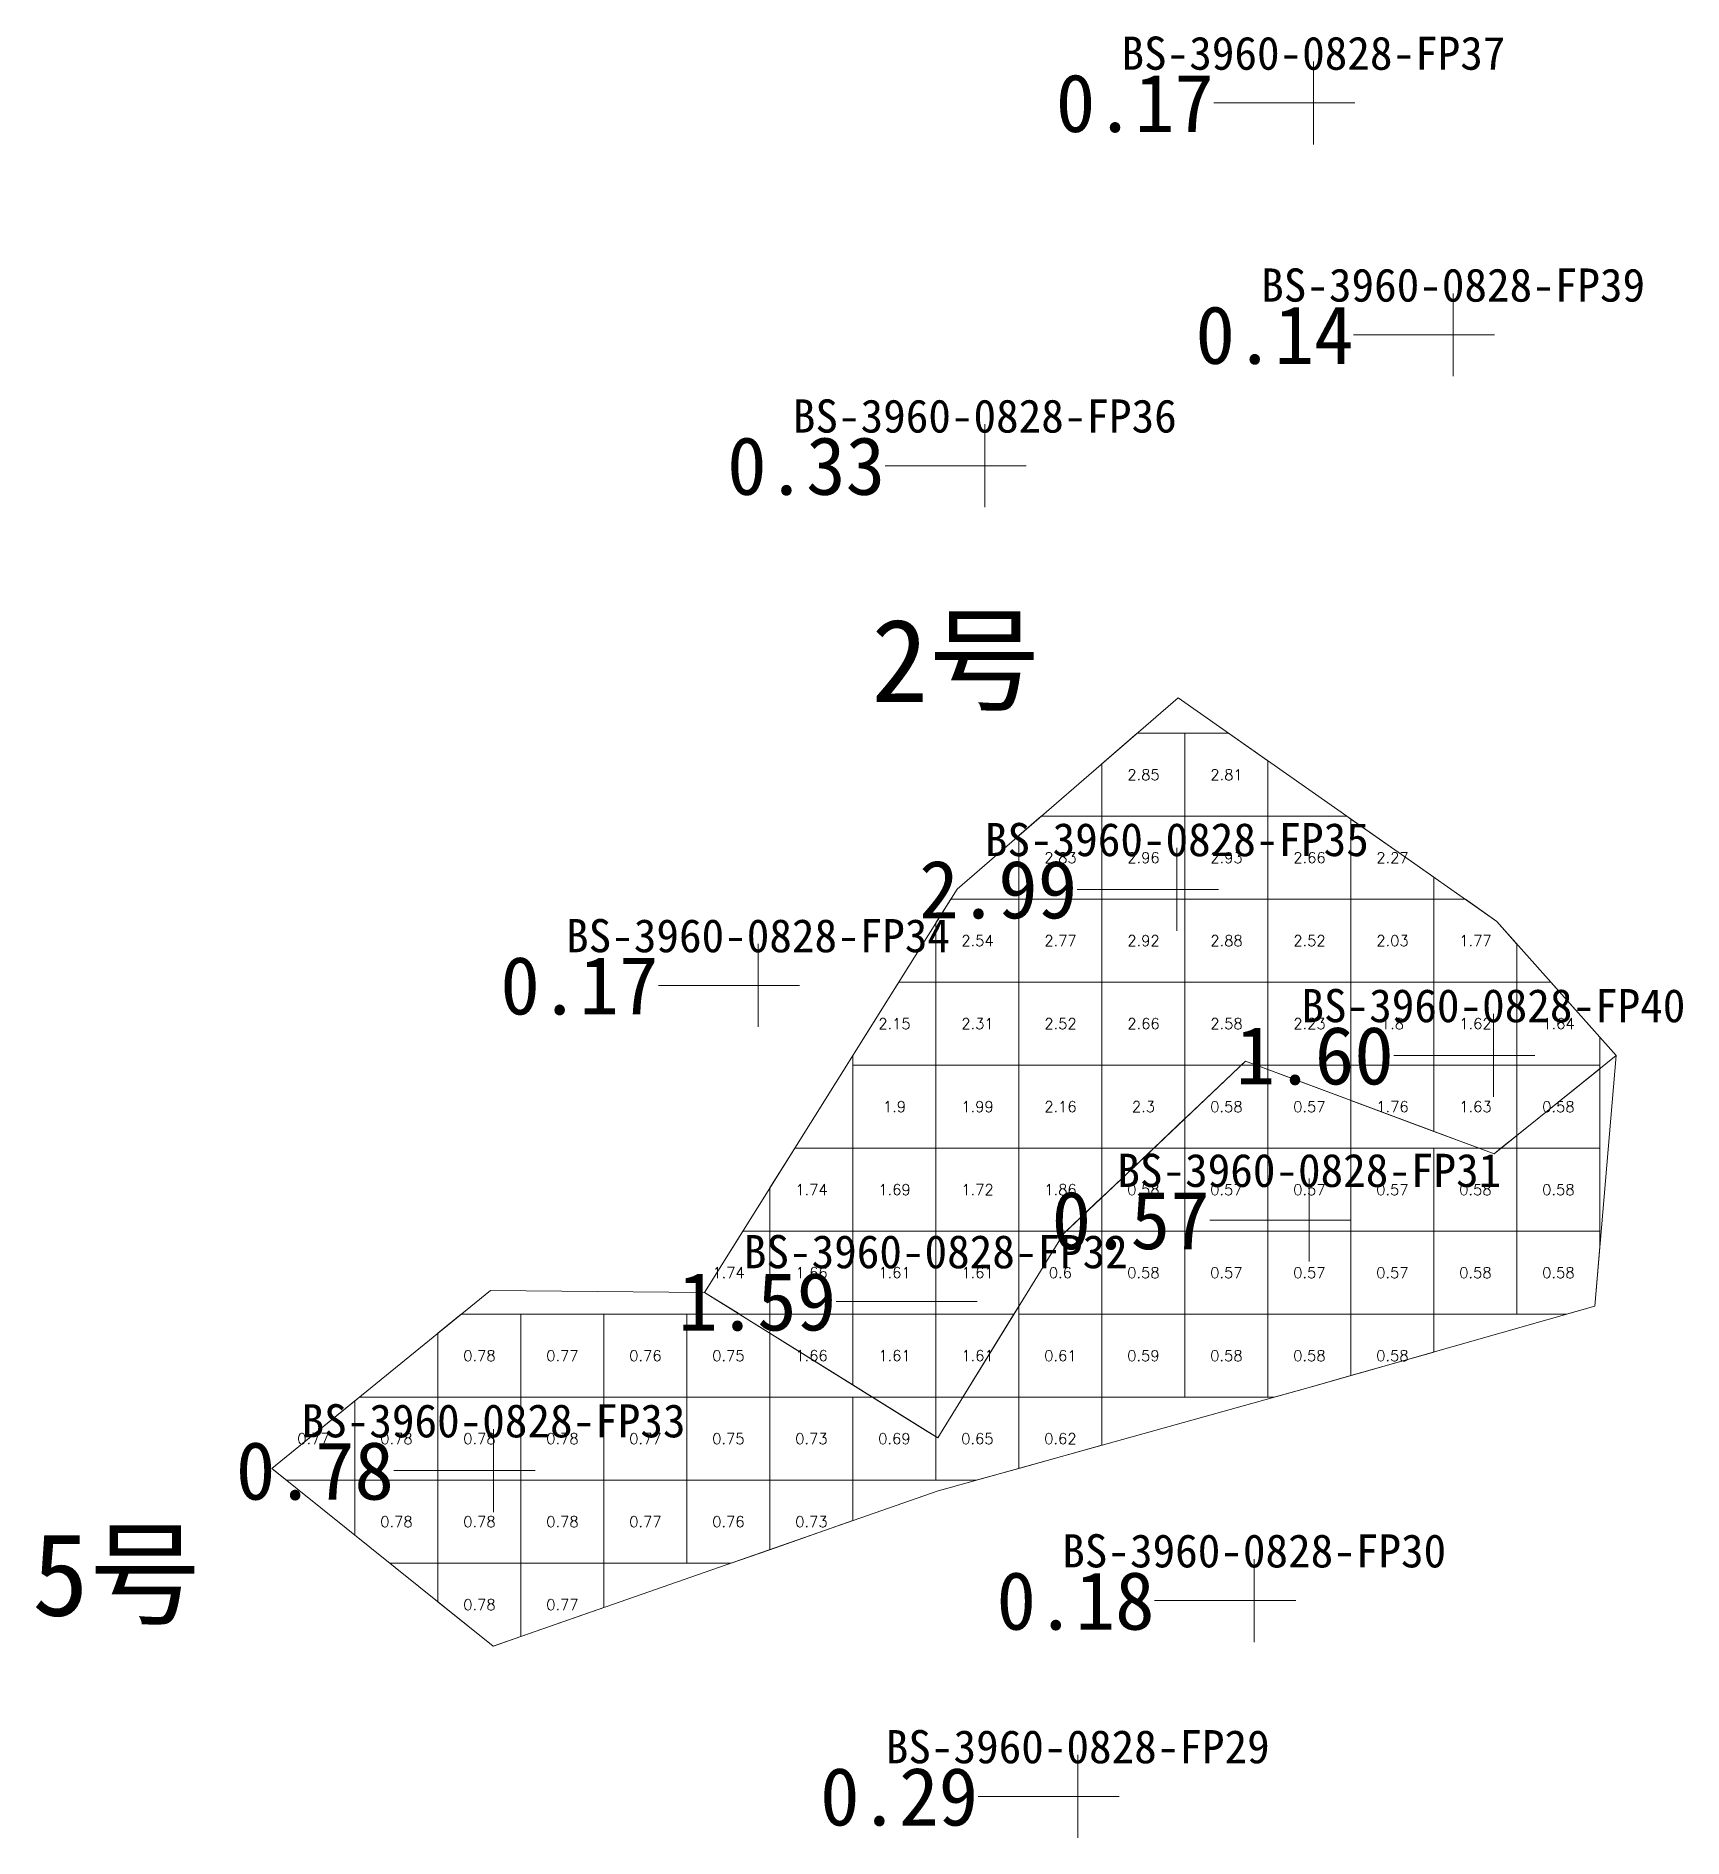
# Model space of a CAD drawing. Header units: inches. Extents: x 470023 to 470064.9, y 4349671.7 to 4349749.2.
# Drawn here: x 470044.48 to 470064.32, y 4349719.83 to 4349741.54 of the extents above; entities that cross this region are included whole.
import ezdxf
from ezdxf.enums import TextEntityAlignment as Align

# ---------------------------------------------------------------- set-up
doc = ezdxf.new("R2010")
doc.units = ezdxf.units.IN
doc.header["$MEASUREMENT"] = 0
for name, color, linetype, lineweight in [('0.500-1.000', 7, 'Continuous', 0), ('1.500-3.000', 7, 'Continuous', 0), ('孔口文字', 7, 'Continuous', 0), ('点', 7, 'Continuous', 0), ('爆区方格网', 7, 'Continuous', 0), ('线条', 7, 'Continuous', 0), ('钻孔', 7, 'Continuous', 0)]:
    doc.layers.add(name, color=color, linetype=linetype, lineweight=lineweight)
doc.styles.add('3dmine_textStyle_1', font='txt.shx', dxfattribs={"height": 1, "bigfont": 'gbcbig.shx'})
doc.styles.add('3dmine_textStyle_3', font='宋体.ttf', dxfattribs={"height": 1})
doc.styles.add('3dmine_textStyle_4', font='simsunb.ttf', dxfattribs={"height": 1})

msp = doc.modelspace()

# ---------------------------------------------------------------- texts
at = {"color": 7, "linetype": 'Continuous', "lineweight": 0, "style": '3dmine_textStyle_3'}
for s, p in [('2号', (470054.545, 4349733.517, 1982.732)), ('5号', (470044.432, 4349722.504, 1982.732))]:
    msp.add_text(s, height=1, dxfattribs=at).set_placement(p)
at = {"color": 1, "linetype": 'Continuous', "lineweight": 0, "true_color": 0xff0000, "style": '3dmine_textStyle_1'}
for s, p in [('2.85', (470057.822, 4349732.639, 3960.617)), ('2.81', (470058.822, 4349732.639, 3960.617)), ('2.83', (470056.822, 4349731.639, 3960.617)), ('2.96', (470057.822, 4349731.639, 3960.617)), ('2.93', (470058.822, 4349731.639, 3960.617)), ('2.66', (470059.822, 4349731.639, 3960.617)), ('2.27', (470060.822, 4349731.639, 3960.617)), ('2.54', (470055.822, 4349730.639, 3960.617)), ('2.77', (470056.822, 4349730.639, 3960.617)), ('2.92', (470057.822, 4349730.639, 3960.617)), ('2.88', (470058.822, 4349730.639, 3960.617)), ('2.52', (470059.822, 4349730.639, 3960.617)), ('2.03', (470060.822, 4349730.639, 3960.617)), ('1.77', (470061.822, 4349730.639, 3960.617)), ('2.15', (470054.822, 4349729.639, 3960.617)), ('2.31', (470055.822, 4349729.639, 3960.617)), ('2.52', (470056.822, 4349729.639, 3960.617)), ('2.66', (470057.822, 4349729.639, 3960.617)), ('2.58', (470058.822, 4349729.639, 3960.617)), ('2.23', (470059.822, 4349729.639, 3960.617)), ('1.8', (470060.822, 4349729.639, 3960.617)), ('1.62', (470061.822, 4349729.639, 3960.617)), ('1.64', (470062.822, 4349729.639, 3960.617)), ('1.9', (470054.822, 4349728.639, 3960.617)), ('1.99', (470055.822, 4349728.639, 3960.617)), ('2.16', (470056.822, 4349728.639, 3960.617)), ('2.3', (470057.822, 4349728.639, 3960.617)), ('1.76', (470060.822, 4349728.639, 3960.617)), ('1.63', (470061.822, 4349728.639, 3960.617)), ('1.74', (470053.822, 4349727.639, 3960.617)), ('1.69', (470054.822, 4349727.639, 3960.617)), ('1.72', (470055.822, 4349727.639, 3960.617)), ('1.86', (470056.822, 4349727.639, 3960.617)), ('1.74', (470052.822, 4349726.639, 3960.617)), ('1.66', (470053.822, 4349726.639, 3960.617)), ('1.61', (470054.822, 4349726.639, 3960.617)), ('1.61', (470055.822, 4349726.639, 3960.617)), ('1.66', (470053.822, 4349725.639, 3960.617)), ('1.61', (470054.822, 4349725.639, 3960.617)), ('1.61', (470055.822, 4349725.639, 3960.617))]:
    msp.add_text(s, height=0.13, dxfattribs=at).set_placement(p, align=Align.MIDDLE_CENTER)
at = {"color": 4, "linetype": 'Continuous', "lineweight": 0, "true_color": 0x00ffff, "style": '3dmine_textStyle_1'}
for s, p in [('0.58', (470058.821, 4349728.638, 3960.486)), ('0.57', (470059.821, 4349728.638, 3960.486)), ('0.58', (470062.821, 4349728.638, 3960.486)), ('0.58', (470057.821, 4349727.638, 3960.486)), ('0.57', (470058.821, 4349727.638, 3960.486)), ('0.57', (470059.821, 4349727.638, 3960.486)), ('0.57', (470060.821, 4349727.638, 3960.486)), ('0.58', (470061.821, 4349727.638, 3960.486)), ('0.58', (470062.821, 4349727.638, 3960.486)), ('0.6', (470056.821, 4349726.638, 3960.486)), ('0.58', (470057.821, 4349726.638, 3960.486)), ('0.57', (470058.821, 4349726.638, 3960.486)), ('0.57', (470059.821, 4349726.638, 3960.486)), ('0.57', (470060.821, 4349726.638, 3960.486)), ('0.58', (470061.821, 4349726.638, 3960.486)), ('0.58', (470062.821, 4349726.638, 3960.486)), ('0.78', (470049.821, 4349725.638, 3960.486)), ('0.77', (470050.821, 4349725.638, 3960.486)), ('0.76', (470051.821, 4349725.638, 3960.486)), ('0.75', (470052.821, 4349725.638, 3960.486)), ('0.61', (470056.821, 4349725.638, 3960.486)), ('0.59', (470057.821, 4349725.638, 3960.486)), ('0.58', (470058.821, 4349725.638, 3960.486)), ('0.58', (470059.821, 4349725.638, 3960.486)), ('0.58', (470060.821, 4349725.638, 3960.486)), ('0.77', (470047.821, 4349724.638, 3960.486)), ('0.78', (470048.821, 4349724.638, 3960.486)), ('0.78', (470049.821, 4349724.638, 3960.486)), ('0.78', (470050.821, 4349724.638, 3960.486)), ('0.77', (470051.821, 4349724.638, 3960.486)), ('0.75', (470052.821, 4349724.638, 3960.486)), ('0.73', (470053.821, 4349724.638, 3960.486)), ('0.69', (470054.821, 4349724.638, 3960.486)), ('0.65', (470055.821, 4349724.638, 3960.486)), ('0.62', (470056.821, 4349724.638, 3960.486)), ('0.78', (470048.821, 4349723.638, 3960.486)), ('0.78', (470049.821, 4349723.638, 3960.486)), ('0.78', (470050.821, 4349723.638, 3960.486)), ('0.77', (470051.821, 4349723.638, 3960.486)), ('0.76', (470052.821, 4349723.638, 3960.486)), ('0.73', (470053.821, 4349723.638, 3960.486)), ('0.78', (470049.821, 4349722.638, 3960.486)), ('0.77', (470050.821, 4349722.638, 3960.486))]:
    msp.add_text(s, height=0.13, dxfattribs=at).set_placement(p, align=Align.MIDDLE_CENTER)
at = {"layer": '孔口文字', "color": 138, "linetype": 'Continuous', "lineweight": 0, "true_color": 0x004c4c, "style": '3dmine_textStyle_4'}
for s, p in [('BS-3960-0828-FP37', (470059.87, 4349741.134, 3961.148)), ('BS-3960-0828-FP39', (470061.553, 4349738.34, 3961.198)), ('BS-3960-0828-FP36', (470055.91, 4349736.762, 3960.872)), ('BS-3960-0828-FP35', (470058.224, 4349731.658, 3960.852)), ('BS-3960-0828-FP34', (470053.178, 4349730.5, 3960.691)), ('BS-3960-0828-FP40', (470062.038, 4349729.657, 3960.617)), ('BS-3960-0828-FP31', (470059.82, 4349727.672, 3960.532)), ('BS-3960-0828-FP32', (470055.32, 4349726.692, 3960.615)), ('BS-3960-0828-FP33', (470049.991, 4349724.654, 3960.486)), ('BS-3960-0828-FP30', (470059.156, 4349723.087, 3960.502)), ('BS-3960-0828-FP29', (470057.03, 4349720.727, 3960.584))]:
    msp.add_text(s, height=0.4, dxfattribs=at).set_placement(p, align=Align.CENTER)
at = {"layer": '钻孔', "color": 8, "linetype": 'Continuous', "lineweight": 0, "true_color": 0x808080, "style": '3dmine_textStyle_4'}
for s, p in [('0.17', (470058.67, 4349740.734, 3961.148)), ('0.14', (470060.353, 4349737.94, 3961.198)), ('0.33', (470054.71, 4349736.362, 3960.872)), ('0.17', (470051.978, 4349730.1, 3960.691)), ('0.18', (470057.956, 4349722.687, 3960.502)), ('0.29', (470055.83, 4349720.327, 3960.584))]:
    msp.add_text(s, height=0.7, dxfattribs=at).set_placement(p, align=Align.MIDDLE_RIGHT)
at = {"layer": '钻孔', "color": 1, "linetype": 'Continuous', "lineweight": 0, "true_color": 0xff0000, "style": '3dmine_textStyle_4'}
for s, p in [('2.99', (470057.024, 4349731.258, 3960.852)), ('1.60', (470060.838, 4349729.257, 3960.617)), ('1.59', (470054.12, 4349726.292, 3960.615))]:
    msp.add_text(s, height=0.7, dxfattribs=at).set_placement(p, align=Align.MIDDLE_RIGHT)
at = {"layer": '钻孔', "color": 4, "linetype": 'Continuous', "lineweight": 0, "true_color": 0x00ffff, "style": '3dmine_textStyle_4'}
for s, p in [('0.57', (470058.62, 4349727.272, 3960.532)), ('0.78', (470048.791, 4349724.254, 3960.486))]:
    msp.add_text(s, height=0.7, dxfattribs=at).set_placement(p, align=Align.MIDDLE_RIGHT)

# ---------------------------------------------------------------- hatches: boundary and pattern name
at = {"layer": '钻孔', "linetype": 'Continuous', "lineweight": 0, "true_color": 0x808080, "extrusion": (0, 1, 0)}
for points in [[(-470060.87, 3950.148), (-470059.87, 3950.148), (-470059.87, 3961.148), (-470060.87, 3961.148)], [(-470062.553, 3950.198), (-470061.553, 3950.198), (-470061.553, 3961.198), (-470062.553, 3961.198)], [(-470056.91, 3949.872), (-470055.91, 3949.872), (-470055.91, 3960.872), (-470056.91, 3960.872)], [(-470054.178, 3949.691), (-470053.178, 3949.691), (-470053.178, 3960.691), (-470054.178, 3960.691)], [(-470060.156, 3949.502), (-470059.156, 3949.502), (-470059.156, 3960.502), (-470060.156, 3960.502)], [(-470058.03, 3949.584), (-470057.03, 3949.584), (-470057.03, 3960.584), (-470058.03, 3960.584)]]:
    msp.add_hatch(color=8, dxfattribs=at).paths.add_polyline_path(points, flags=0)
at = {"layer": '钻孔', "linetype": 'Continuous', "lineweight": 0, "true_color": 0xff0000, "extrusion": (0, 1, 0)}
for points in [[(-470059.224, 3949.852), (-470058.224, 3949.852), (-470058.224, 3960.852), (-470059.224, 3960.852)], [(-470063.038, 3949.617), (-470062.038, 3949.617), (-470062.038, 3960.617), (-470063.038, 3960.617)], [(-470056.32, 3949.615), (-470055.32, 3949.615), (-470055.32, 3960.615), (-470056.32, 3960.615)]]:
    msp.add_hatch(color=1, dxfattribs=at).paths.add_polyline_path(points, flags=0)
at = {"layer": '钻孔', "linetype": 'Continuous', "lineweight": 0, "true_color": 0x00ffff, "extrusion": (0, 1, 0)}
for points in [[(-470060.82, 3949.532), (-470059.82, 3949.532), (-470059.82, 3960.532), (-470060.82, 3960.532)], [(-470050.991, 3950.486), (-470049.991, 3950.486), (-470049.991, 3960.486), (-470050.991, 3960.486)]]:
    msp.add_hatch(color=4, dxfattribs=at).paths.add_polyline_path(points, flags=0)

# ---------------------------------------------------------------- linework, layer by layer
at = {"layer": '0.500-1.000', "color": 4, "linetype": 'Continuous', "lineweight": 0, "true_color": 0x00ffff}
msp.add_lwpolyline([(470063.26, 4349726.234), (470059.847, 4349725.264), (470055.436, 4349724.034), (470055.349, 4349724.01), (470049.988, 4349722.137), (470047.32, 4349724.278), (470049.955, 4349726.426), (470052.534, 4349726.402), (470055.225, 4349724.723), (470055.344, 4349724.648), (470056.857, 4349727.106), (470059.05, 4349729.187), (470062.048, 4349728.072), (470063.519, 4349729.254), (470063.26, 4349726.234)], dxfattribs=at)
at = {"layer": '1.500-3.000', "color": 1, "linetype": 'Continuous', "lineweight": 0, "true_color": 0xff0000}
msp.add_lwpolyline([(470060.891, 4349731.706), (470062.08, 4349730.872), (470063.519, 4349729.254), (470062.046, 4349728.072), (470059.484, 4349729.025), (470059.05, 4349729.187), (470057.913, 4349728.108), (470056.857, 4349727.106), (470055.344, 4349724.648), (470052.534, 4349726.402), (470054.758, 4349729.953), (470055.576, 4349731.26), (470058.239, 4349733.565), (470060.891, 4349731.706)], dxfattribs=at)
at = {"layer": '点', "color": 138, "linetype": 'Continuous', "lineweight": 0, "true_color": 0x004c4c}
for points, elevation in [([(470059.87, 4349740.234), (470059.87, 4349741.234)], 3961.148), ([(470060.37, 4349740.734), (470059.37, 4349740.734)], 3961.148), ([(470061.553, 4349737.44), (470061.553, 4349738.44)], 3961.198), ([(470062.053, 4349737.94), (470061.053, 4349737.94)], 3961.198), ([(470055.91, 4349735.862), (470055.91, 4349736.862)], 3960.872), ([(470056.41, 4349736.362), (470055.41, 4349736.362)], 3960.872), ([(470058.224, 4349730.758), (470058.224, 4349731.758)], 3960.852), ([(470058.724, 4349731.258), (470057.724, 4349731.258)], 3960.852), ([(470053.178, 4349729.6), (470053.178, 4349730.6)], 3960.691), ([(470053.678, 4349730.1), (470052.678, 4349730.1)], 3960.691), ([(470062.038, 4349728.757), (470062.038, 4349729.757)], 3960.617), ([(470062.538, 4349729.257), (470061.538, 4349729.257)], 3960.617), ([(470059.82, 4349726.772), (470059.82, 4349727.772)], 3960.532), ([(470060.32, 4349727.272), (470059.32, 4349727.272)], 3960.532), ([(470055.32, 4349725.792), (470055.32, 4349726.792)], 3960.615), ([(470055.82, 4349726.292), (470054.82, 4349726.292)], 3960.615), ([(470049.991, 4349723.754), (470049.991, 4349724.754)], 3960.486), ([(470050.491, 4349724.254), (470049.491, 4349724.254)], 3960.486), ([(470059.156, 4349722.187), (470059.156, 4349723.187)], 3960.502), ([(470059.656, 4349722.687), (470058.656, 4349722.687)], 3960.502), ([(470057.03, 4349719.827), (470057.03, 4349720.827)], 3960.584), ([(470057.53, 4349720.327), (470056.53, 4349720.327)], 3960.584)]:
    msp.add_lwpolyline(points, dxfattribs=dict(at, elevation=elevation))
at = {"layer": '爆区方格网', "color": 1, "linetype": 'Continuous', "lineweight": 0, "true_color": 0xff0000, "elevation": 3960.617}
for points in [[(470058.322, 4349732.139), (470057.322, 4349732.139), (470057.322, 4349732.772), (470057.746, 4349733.139), (470058.322, 4349733.139), (470058.322, 4349732.139)], [(470059.322, 4349732.806), (470059.322, 4349732.139), (470058.322, 4349732.139), (470058.322, 4349733.139), (470058.847, 4349733.139), (470059.322, 4349732.806)], [(470057.322, 4349731.139), (470056.322, 4349731.139), (470056.322, 4349731.906), (470056.591, 4349732.139), (470057.322, 4349732.139), (470057.322, 4349731.139)], [(470058.322, 4349731.139), (470057.322, 4349731.139), (470057.322, 4349732.139), (470058.322, 4349732.139), (470058.322, 4349731.139)], [(470059.322, 4349731.139), (470058.322, 4349731.139), (470058.322, 4349732.139), (470059.322, 4349732.139), (470059.322, 4349731.139)], [(470060.322, 4349732.104), (470060.322, 4349731.139), (470059.322, 4349731.139), (470059.322, 4349732.139), (470060.273, 4349732.139), (470060.322, 4349732.104)], [(470060.891, 4349731.706), (470061.322, 4349731.403), (470061.322, 4349731.139), (470060.322, 4349731.139), (470060.322, 4349732.104), (470060.891, 4349731.706)], [(470056.322, 4349730.139), (470055.322, 4349730.139), (470055.322, 4349730.854), (470055.5, 4349731.139), (470056.322, 4349731.139), (470056.322, 4349730.139)], [(470057.322, 4349730.139), (470056.322, 4349730.139), (470056.322, 4349731.139), (470057.322, 4349731.139), (470057.322, 4349730.139)], [(470058.322, 4349730.139), (470057.322, 4349730.139), (470057.322, 4349731.139), (470058.322, 4349731.139), (470058.322, 4349730.139)], [(470059.322, 4349730.139), (470058.322, 4349730.139), (470058.322, 4349731.139), (470059.322, 4349731.139), (470059.322, 4349730.139)], [(470060.322, 4349730.139), (470059.322, 4349730.139), (470059.322, 4349731.139), (470060.322, 4349731.139), (470060.322, 4349730.139)], [(470061.322, 4349730.139), (470060.322, 4349730.139), (470060.322, 4349731.139), (470061.322, 4349731.139), (470061.322, 4349730.139)], [(470062.08, 4349730.872), (470062.322, 4349730.599), (470062.322, 4349730.139), (470061.322, 4349730.139), (470061.322, 4349731.139), (470061.7, 4349731.139), (470062.08, 4349730.872)], [(470055.322, 4349729.139), (470054.322, 4349729.139), (470054.322, 4349729.257), (470054.758, 4349729.953), (470054.874, 4349730.139), (470055.322, 4349730.139), (470055.322, 4349729.139)], [(470056.322, 4349729.139), (470055.322, 4349729.139), (470055.322, 4349730.139), (470056.322, 4349730.139), (470056.322, 4349729.139)], [(470057.322, 4349729.139), (470056.322, 4349729.139), (470056.322, 4349730.139), (470057.322, 4349730.139), (470057.322, 4349729.139)], [(470058.322, 4349729.139), (470057.322, 4349729.139), (470057.322, 4349730.139), (470058.322, 4349730.139), (470058.322, 4349729.139)], [(470059.322, 4349729.139), (470059.178, 4349729.139), (470059.05, 4349729.187), (470059, 4349729.139), (470058.322, 4349729.139), (470058.322, 4349730.139), (470059.322, 4349730.139), (470059.322, 4349729.139)], [(470060.322, 4349729.139), (470059.322, 4349729.139), (470059.322, 4349730.139), (470060.322, 4349730.139), (470060.322, 4349729.139)], [(470061.322, 4349729.139), (470060.322, 4349729.139), (470060.322, 4349730.139), (470061.322, 4349730.139), (470061.322, 4349729.139)], [(470062.322, 4349729.139), (470061.322, 4349729.139), (470061.322, 4349730.139), (470062.322, 4349730.139), (470062.322, 4349729.139)], [(470063.322, 4349729.475), (470063.322, 4349729.139), (470062.322, 4349729.139), (470062.322, 4349730.139), (470062.732, 4349730.139), (470063.322, 4349729.475)], [(470055.322, 4349728.139), (470054.322, 4349728.139), (470054.322, 4349729.139), (470055.322, 4349729.139), (470055.322, 4349728.139)], [(470056.322, 4349728.139), (470055.322, 4349728.139), (470055.322, 4349729.139), (470056.322, 4349729.139), (470056.322, 4349728.139)], [(470057.322, 4349728.139), (470056.322, 4349728.139), (470056.322, 4349729.139), (470057.322, 4349729.139), (470057.322, 4349728.139)], [(470058.322, 4349729.138), (470058.321, 4349729.138), (470058.321, 4349728.496), (470058.322, 4349728.496), (470058.322, 4349728.139), (470058.321, 4349728.139), (470058.321, 4349728.496), (470057.945, 4349728.139), (470057.322, 4349728.139), (470057.322, 4349729.139), (470058.322, 4349729.139), (470058.322, 4349729.138)], [(470061.322, 4349728.341), (470060.322, 4349728.713), (470060.322, 4349729.139), (470061.322, 4349729.139), (470061.322, 4349728.341)], [(470062.322, 4349729.138), (470062.321, 4349729.138), (470062.321, 4349728.293), (470062.321, 4349728.293), (470062.129, 4349728.139), (470061.867, 4349728.139), (470061.322, 4349728.341), (470061.322, 4349729.139), (470062.322, 4349729.139), (470062.322, 4349729.138)], [(470054.322, 4349727.139), (470053.322, 4349727.139), (470053.322, 4349727.661), (470053.622, 4349728.139), (470054.322, 4349728.139), (470054.322, 4349727.139)], [(470055.322, 4349727.139), (470054.322, 4349727.139), (470054.322, 4349728.139), (470055.322, 4349728.139), (470055.322, 4349727.139)], [(470056.322, 4349727.139), (470055.322, 4349727.139), (470055.322, 4349728.139), (470056.322, 4349728.139), (470056.322, 4349727.139)], [(470057.322, 4349728.138), (470057.321, 4349728.138), (470057.321, 4349727.547), (470057.322, 4349727.548), (470057.322, 4349727.139), (470057.321, 4349727.139), (470057.321, 4349727.547), (470056.891, 4349727.139), (470056.322, 4349727.139), (470056.322, 4349728.139), (470057.322, 4349728.139), (470057.322, 4349728.138)], [(470053.322, 4349726.139), (470052.957, 4349726.139), (470052.534, 4349726.402), (470052.996, 4349727.139), (470053.322, 4349727.139), (470053.322, 4349726.139)], [(470054.322, 4349726.139), (470053.322, 4349726.139), (470053.322, 4349727.139), (470054.322, 4349727.139), (470054.322, 4349726.139)], [(470055.322, 4349726.139), (470054.322, 4349726.139), (470054.322, 4349727.139), (470055.322, 4349727.139), (470055.322, 4349726.139)], [(470056.322, 4349727.138), (470056.321, 4349727.138), (470056.321, 4349726.236), (470056.322, 4349726.238), (470056.322, 4349726.139), (470056.321, 4349726.139), (470056.321, 4349726.236), (470056.261, 4349726.139), (470055.322, 4349726.139), (470055.322, 4349727.139), (470056.322, 4349727.139), (470056.322, 4349727.138)], [(470054.322, 4349725.286), (470053.322, 4349725.911), (470053.322, 4349726.139), (470054.322, 4349726.139), (470054.322, 4349725.286)], [(470055.322, 4349725.139), (470054.559, 4349725.139), (470054.322, 4349725.286), (470054.322, 4349726.139), (470055.322, 4349726.139), (470055.322, 4349725.139)], [(470055.646, 4349725.139), (470055.322, 4349725.139), (470055.322, 4349726.139), (470056.261, 4349726.139), (470055.646, 4349725.139)], [(470056.322, 4349726.138), (470056.321, 4349726.138), (470056.321, 4349726.139), (470056.322, 4349726.139), (470056.322, 4349726.138)]]:
    msp.add_lwpolyline(points, dxfattribs=at)
at = {"layer": '爆区方格网', "color": 4, "linetype": 'Continuous', "lineweight": 0, "true_color": 0x00ffff, "elevation": 3960.486}
for points in [[(470059.321, 4349728.138), (470058.321, 4349728.138), (470058.321, 4349729.138), (470059.321, 4349729.138), (470059.321, 4349728.138)], [(470060.321, 4349728.138), (470059.321, 4349728.138), (470059.321, 4349729.138), (470060.321, 4349729.138), (470060.321, 4349728.138)], [(470063.321, 4349729.095), (470062.321, 4349728.293), (470062.321, 4349729.138), (470063.321, 4349729.138), (470063.321, 4349729.095)], [(470063.321, 4349728.138), (470062.321, 4349728.138), (470062.321, 4349728.291), (470063.321, 4349729.095), (470063.321, 4349728.138)], [(470058.321, 4349727.138), (470057.321, 4349727.138), (470057.321, 4349728.138), (470058.321, 4349728.138), (470058.321, 4349727.138)], [(470059.321, 4349727.138), (470058.321, 4349727.138), (470058.321, 4349728.138), (470059.321, 4349728.138), (470059.321, 4349727.138)], [(470060.321, 4349727.138), (470059.321, 4349727.138), (470059.321, 4349728.138), (470060.321, 4349728.138), (470060.321, 4349727.138)], [(470061.321, 4349727.138), (470060.321, 4349727.138), (470060.321, 4349728.138), (470061.321, 4349728.138), (470061.321, 4349727.138)], [(470062.321, 4349727.138), (470061.321, 4349727.138), (470061.321, 4349728.138), (470062.127, 4349728.138), (470062.046, 4349728.072), (470061.95, 4349728.108), (470061.95, 4349728.108), (470062.046, 4349728.072), (470062.046, 4349728.072), (470062.048, 4349728.072), (470062.13, 4349728.138), (470062.321, 4349728.138), (470062.321, 4349727.138)], [(470063.321, 4349727.138), (470062.321, 4349727.138), (470062.321, 4349728.138), (470063.321, 4349728.138), (470063.321, 4349727.138)], [(470057.321, 4349726.138), (470056.321, 4349726.138), (470056.321, 4349727.138), (470057.321, 4349727.138), (470057.321, 4349726.138)], [(470058.321, 4349726.138), (470057.321, 4349726.138), (470057.321, 4349727.138), (470058.321, 4349727.138), (470058.321, 4349726.138)], [(470059.321, 4349726.138), (470058.321, 4349726.138), (470058.321, 4349727.138), (470059.321, 4349727.138), (470059.321, 4349726.138)], [(470060.321, 4349726.138), (470059.321, 4349726.138), (470059.321, 4349727.138), (470060.321, 4349727.138), (470060.321, 4349726.138)], [(470061.321, 4349726.138), (470060.321, 4349726.138), (470060.321, 4349727.138), (470061.321, 4349727.138), (470061.321, 4349726.138)], [(470062.321, 4349726.138), (470061.321, 4349726.138), (470061.321, 4349727.138), (470062.321, 4349727.138), (470062.321, 4349726.138)], [(470063.321, 4349726.95), (470063.26, 4349726.234), (470062.92, 4349726.138), (470062.321, 4349726.138), (470062.321, 4349727.138), (470063.321, 4349727.138), (470063.321, 4349726.95)], [(470050.321, 4349725.138), (470049.321, 4349725.138), (470049.321, 4349725.909), (470049.602, 4349726.138), (470050.321, 4349726.138), (470050.321, 4349725.138)], [(470051.321, 4349725.138), (470050.321, 4349725.138), (470050.321, 4349726.138), (470051.321, 4349726.138), (470051.321, 4349725.138)], [(470052.321, 4349725.138), (470051.321, 4349725.138), (470051.321, 4349726.138), (470052.321, 4349726.138), (470052.321, 4349725.138)], [(470053.321, 4349725.138), (470052.321, 4349725.138), (470052.321, 4349726.138), (470053.321, 4349726.138), (470053.321, 4349725.138)], [(470057.321, 4349725.138), (470056.321, 4349725.138), (470056.321, 4349726.138), (470057.321, 4349726.138), (470057.321, 4349725.138)], [(470058.321, 4349725.138), (470057.321, 4349725.138), (470057.321, 4349726.138), (470058.321, 4349726.138), (470058.321, 4349725.138)], [(470059.321, 4349725.138), (470058.321, 4349725.138), (470058.321, 4349726.138), (470059.321, 4349726.138), (470059.321, 4349725.138)], [(470060.321, 4349725.399), (470059.847, 4349725.264), (470059.395, 4349725.138), (470059.321, 4349725.138), (470059.321, 4349726.138), (470060.321, 4349726.138), (470060.321, 4349725.399)], [(470061.321, 4349725.683), (470060.321, 4349725.399), (470060.321, 4349726.138), (470061.321, 4349726.138), (470061.321, 4349725.683)], [(470048.321, 4349724.138), (470047.496, 4349724.138), (470047.321, 4349724.278), (470047.321, 4349724.279), (470048.321, 4349725.094), (470048.321, 4349724.138)], [(470049.321, 4349724.138), (470048.321, 4349724.138), (470048.321, 4349725.094), (470048.375, 4349725.138), (470049.321, 4349725.138), (470049.321, 4349724.138)], [(470050.321, 4349724.138), (470049.321, 4349724.138), (470049.321, 4349725.138), (470050.321, 4349725.138), (470050.321, 4349724.138)], [(470051.321, 4349724.138), (470050.321, 4349724.138), (470050.321, 4349725.138), (470051.321, 4349725.138), (470051.321, 4349724.138)], [(470052.321, 4349724.138), (470051.321, 4349724.138), (470051.321, 4349725.138), (470052.321, 4349725.138), (470052.321, 4349724.138)], [(470053.321, 4349724.138), (470052.321, 4349724.138), (470052.321, 4349725.138), (470053.321, 4349725.138), (470053.321, 4349724.138)], [(470054.321, 4349724.138), (470053.321, 4349724.138), (470053.321, 4349725.138), (470054.321, 4349725.138), (470054.321, 4349724.138)], [(470055.321, 4349724.138), (470054.321, 4349724.138), (470054.321, 4349725.138), (470055.321, 4349725.138), (470055.321, 4349724.138)], [(470056.321, 4349724.281), (470055.808, 4349724.138), (470055.321, 4349724.138), (470055.321, 4349725.138), (470056.321, 4349725.138), (470056.321, 4349724.281)], [(470057.321, 4349724.56), (470056.321, 4349724.281), (470056.321, 4349725.138), (470057.321, 4349725.138), (470057.321, 4349724.56)], [(470049.321, 4349723.138), (470048.741, 4349723.138), (470048.321, 4349723.475), (470048.321, 4349724.138), (470049.321, 4349724.138), (470049.321, 4349723.138)], [(470050.321, 4349723.138), (470049.321, 4349723.138), (470049.321, 4349724.138), (470050.321, 4349724.138), (470050.321, 4349723.138)], [(470051.321, 4349723.138), (470050.321, 4349723.138), (470050.321, 4349724.138), (470051.321, 4349724.138), (470051.321, 4349723.138)], [(470052.321, 4349723.138), (470051.321, 4349723.138), (470051.321, 4349724.138), (470052.321, 4349724.138), (470052.321, 4349723.138)], [(470053.321, 4349723.301), (470052.853, 4349723.138), (470052.321, 4349723.138), (470052.321, 4349724.138), (470053.321, 4349724.138), (470053.321, 4349723.301)], [(470054.321, 4349723.651), (470053.321, 4349723.301), (470053.321, 4349724.138), (470054.321, 4349724.138), (470054.321, 4349723.651)], [(470050.321, 4349722.253), (470049.991, 4349722.138), (470049.987, 4349722.138), (470049.321, 4349722.672), (470049.321, 4349723.138), (470050.321, 4349723.138), (470050.321, 4349722.253)], [(470051.321, 4349722.603), (470050.321, 4349722.253), (470050.321, 4349723.138), (470051.321, 4349723.138), (470051.321, 4349722.603)]]:
    msp.add_lwpolyline(points, dxfattribs=at)
at = {"layer": '线条', "color": 138, "linetype": 'Continuous', "lineweight": 0, "true_color": 0x004c4c}
for points, elevation in [([(470059.87, 4349740.734), (470059.87, 4349740.734), (470059.87, 4349740.734)], 3961.148), ([(470061.553, 4349737.94), (470061.553, 4349737.94), (470061.553, 4349737.94)], 3961.198), ([(470055.91, 4349736.362), (470055.91, 4349736.362), (470055.91, 4349736.362)], 3960.872), ([(470058.224, 4349731.258), (470058.224, 4349731.258), (470058.224, 4349731.258)], 3960.852), ([(470053.178, 4349730.1), (470053.178, 4349730.1), (470053.178, 4349730.1)], 3960.691), ([(470062.038, 4349729.257), (470062.038, 4349729.257), (470062.038, 4349729.257)], 3960.617), ([(470059.82, 4349727.272), (470059.82, 4349727.272), (470059.82, 4349727.272)], 3960.532), ([(470055.32, 4349726.292), (470055.32, 4349726.292), (470055.32, 4349726.292)], 3960.615), ([(470049.991, 4349724.254), (470049.991, 4349724.254), (470049.991, 4349724.254)], 3960.486), ([(470059.156, 4349722.687), (470059.156, 4349722.687), (470059.156, 4349722.687)], 3960.502), ([(470057.03, 4349720.327), (470057.03, 4349720.327), (470057.03, 4349720.327)], 3960.584)]:
    msp.add_lwpolyline(points, dxfattribs=dict(at, elevation=elevation))
at = {"layer": '钻孔', "color": 8, "linetype": 'Continuous', "lineweight": 0, "true_color": 0x808080}
for points, elevation in [([(470059.87, 4349740.734), (470058.67, 4349740.734)], 3961.148), ([(470059.87, 4349740.734), (470058.67, 4349740.734)], 3950.148), ([(470061.553, 4349737.94), (470060.353, 4349737.94)], 3961.198), ([(470061.553, 4349737.94), (470060.353, 4349737.94)], 3950.198), ([(470055.91, 4349736.362), (470054.71, 4349736.362)], 3960.872), ([(470055.91, 4349736.362), (470054.71, 4349736.362)], 3949.872), ([(470053.178, 4349730.1), (470051.978, 4349730.1)], 3960.691), ([(470053.178, 4349730.1), (470051.978, 4349730.1)], 3949.691), ([(470059.156, 4349722.687), (470057.956, 4349722.687)], 3960.502), ([(470059.156, 4349722.687), (470057.956, 4349722.687)], 3949.502), ([(470057.03, 4349720.327), (470055.83, 4349720.327)], 3960.584), ([(470057.03, 4349720.327), (470055.83, 4349720.327)], 3949.584)]:
    msp.add_lwpolyline(points, dxfattribs=dict(at, elevation=elevation))
at = {"layer": '钻孔', "color": 1, "linetype": 'Continuous', "lineweight": 0, "true_color": 0xff0000}
for points, elevation in [([(470058.224, 4349731.258), (470057.024, 4349731.258)], 3960.852), ([(470058.224, 4349731.258), (470057.024, 4349731.258)], 3949.852), ([(470062.038, 4349729.257), (470060.838, 4349729.257)], 3960.617), ([(470062.038, 4349729.257), (470060.838, 4349729.257)], 3949.617), ([(470055.32, 4349726.292), (470054.12, 4349726.292)], 3960.615), ([(470055.32, 4349726.292), (470054.12, 4349726.292)], 3949.615)]:
    msp.add_lwpolyline(points, dxfattribs=dict(at, elevation=elevation))
at = {"layer": '钻孔', "color": 4, "linetype": 'Continuous', "lineweight": 0, "true_color": 0x00ffff}
for points, elevation in [([(470059.82, 4349727.272), (470058.62, 4349727.272)], 3960.532), ([(470059.82, 4349727.272), (470058.62, 4349727.272)], 3949.532), ([(470049.991, 4349724.254), (470048.791, 4349724.254)], 3960.486), ([(470049.991, 4349724.254), (470048.791, 4349724.254)], 3950.486)]:
    msp.add_lwpolyline(points, dxfattribs=dict(at, elevation=elevation))

msp.set_redraw_order([(e.dxf.handle, doc.entitydb.next_handle()) for e in msp.query("TEXT MTEXT ATTDEF DIMENSION ARC_DIMENSION")])  # texts and dimensions are drawn at this point

doc.saveas('drawing.dxf')
